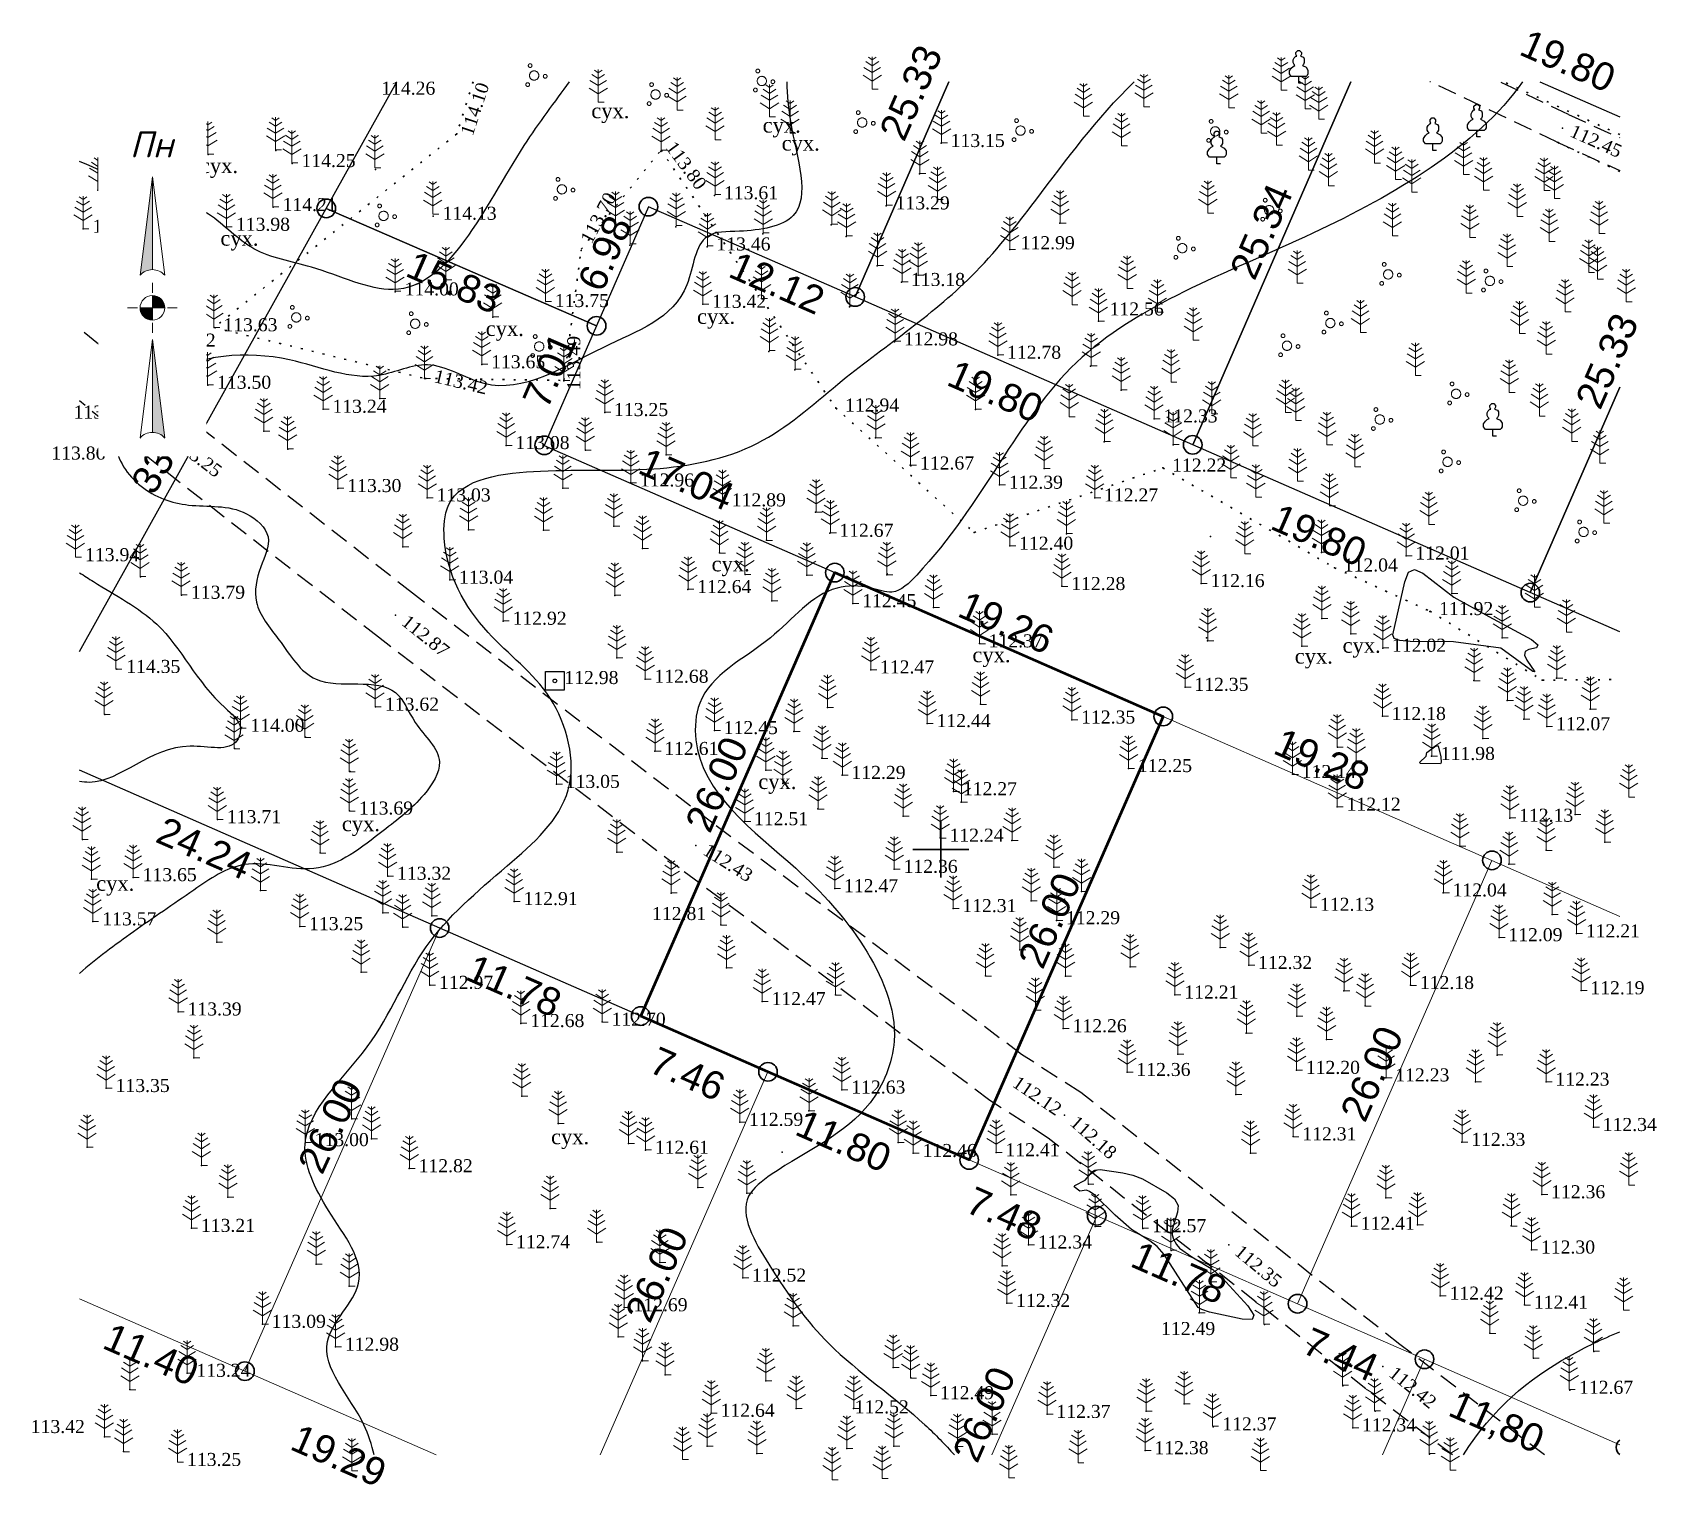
# Model space of a CAD drawing. Header units: millimetres. Extents: x 5405551.2 to 5405638.4, y 5525115.8 to 5525193.9.
import ezdxf
from ezdxf.enums import TextEntityAlignment as Align

# ---------------------------------------------------------------- set-up
doc = ezdxf.new("R2010")
doc.units = ezdxf.units.MM
doc.set_wipeout_variables(frame=1)
for name, pattern in [('DASHEDX2', [1.5, 1, -0.5]), ('HIDDEN', [0.5, 0, -0.5]), ('суцільна', [50, 50, 0])]:
    doc.linetypes.add(name, pattern=pattern)
for name, color, linetype, lineweight in [('#Лист (текст_ПН)', 250, 'Continuous', 0), ('#Штамп', 250, 'Continuous', 0), ('11900000', 1, 'Continuous', 30), ('Контур', 7, 'HIDDEN', 30), ('ТОЧКИ', 7, 'Continuous', 30), ('усл. знак', 7, 'суцільна', 20)]:
    doc.layers.add(name, color=color, linetype=linetype, lineweight=lineweight)
for name, color, linetype in [('SC007', 7, 'Continuous'), ('горизонтали', 42, 'Continuous'), ('дороги', 7, 'Continuous'), ('Ділянки_Межі', 10, 'Continuous'), ('надписи', 7, 'Continuous'), ('отметки', 7, 'Continuous'), ('промеры', 185, 'Continuous'), ('Растительность', 7, 'Continuous')]:
    doc.layers.add(name, color=color, linetype=linetype)
doc.styles.get("Standard").update_dxf_attribs({"font": 'arial.ttf'})
doc.styles.add('times', font='times.ttf')
doc.styles.add('Мой_Топо', font='isocpeui.ttf')

msp = doc.modelspace()

# ---------------------------------------------------------------- texts
at = {"layer": 'надписи', "color": 7, "style": 'times'}
for p in [(5405581.225, 5525190.073, 111.861), (5405590.429, 5525189.299, 111.861), (5405591.45, 5525188.333, 111.861), (5405560.2, 5525187.126, 111.861), (5405557.456, 5525186.179, 111.861), (5405561.3, 5525183.226, 111.861), (5405586.904, 5525179.027, 111.861), (5405575.554, 5525178.377, 111.861), (5405587.686, 5525165.735, 111.861), (5405621.583, 5525161.361, 111.861), (5405601.699, 5525160.855, 111.861), (5405619.014, 5525160.781, 111.861), (5405590.195, 5525154.045, 111.861), (5405567.824, 5525151.78, 111.861), (5405554.626, 5525148.579, 111.861), (5405579.062, 5525134.969, 111.861)]:
    msp.add_text('сух.', height=0.8, dxfattribs=at).set_placement(p, align=Align.TOP_LEFT)
at = {"layer": 'отметки', "color": 7, "style": 'times'}
for s, p in [('114.26', (5405569.936, 5525191.235, 114.262)), ('114.08', (5405556.489, 5525188.374, 114.08)), ('113.15', (5405600.527, 5525188.426, 113.147)), ('114.25', (5405565.654, 5525187.345, 114.252)), ('113.61', (5405588.35, 5525185.617, 113.611)), ('114.21', (5405564.638, 5525184.986, 114.214)), ('114.13', (5405573.232, 5525184.518, 114.131)), ('113.29', (5405597.57, 5525185.074, 113.295)), ('113.91', (5405554.43, 5525183.823, 113.907)), ('113.98', (5405562.131, 5525183.925, 113.975)), ('113.46', (5405587.944, 5525182.868, 113.458)), ('112.99', (5405604.289, 5525182.935, 112.989)), ('113.18', (5405598.394, 5525180.962, 113.178)), ('114.00', (5405571.196, 5525180.452, 113.995)), ('113.75', (5405579.263, 5525179.829, 113.747)), ('113.42', (5405587.714, 5525179.788, 113.422)), ('112.56', (5405609.065, 5525179.378, 112.563)), ('113.63', (5405561.458, 5525178.53, 113.627)), ('113.62', (5405558.138, 5525177.704, 113.615)), ('112.98', (5405598.016, 5525177.769, 112.982)), ('113.65', (5405575.843, 5525176.541, 113.645)), ('112.78', (5405603.555, 5525177.054, 112.778)), ('113.50', (5405561.12, 5525175.443, 113.501)), ('113.24', (5405567.319, 5525174.149, 113.236)), ('113.25', (5405582.445, 5525173.974, 113.253)), ('112.94', (5405594.855, 5525174.216, 112.939)), ('113.72', (5405553.41, 5525173.839, 113.72)), ('112.33', (5405611.961, 5525173.633, 112.326)), ('113.08', (5405577.149, 5525172.201, 113.084)), ('113.86', (5405552.215, 5525171.639, 113.863)), ('112.67', (5405598.881, 5525171.104, 112.67)), ('112.22', (5405612.427, 5525170.993, 112.217)), ('113.30', (5405568.114, 5525169.893, 113.297)), ('112.96', (5405583.837, 5525170.192, 112.964)), ('112.39', (5405603.653, 5525170.073, 112.391)), ('113.03', (5405572.91, 5525169.39, 113.031)), ('112.89', (5405588.77, 5525169.125, 112.89)), ('112.27', (5405608.768, 5525169.387, 112.274)), ('112.67', (5405594.546, 5525167.489, 112.666)), ('113.94', (5405554.029, 5525166.181, 113.941)), ('112.40', (5405604.205, 5525166.798, 112.403)), ('112.01', (5405625.494, 5525166.271, 112.011)), ('112.04', (5405621.644, 5525165.626, 112.045)), ('113.04', (5405574.12, 5525164.973, 113.038)), ('112.64', (5405586.916, 5525164.467, 112.636)), ('112.28', (5405607.006, 5525164.631, 112.282)), ('112.16', (5405614.487, 5525164.79, 112.158)), ('113.79', (5405559.717, 5525164.164, 113.787)), ('112.45', (5405595.78, 5525163.711, 112.455)), ('112.92', (5405576.991, 5525162.767, 112.922)), ('111.92', (5405626.77, 5525163.286, 111.92)), ('112.37', (5405602.571, 5525161.554, 112.369)), ('112.02', (5405624.237, 5525161.317, 112.017)), ('114.35', (5405556.241, 5525160.18, 114.35)), ('112.47', (5405596.732, 5525160.15, 112.471)), ('112.98', (5405579.776, 5525159.582, 112.98)), ('112.68', (5405584.614, 5525159.652, 112.68)), ('112.35', (5405613.621, 5525159.217, 112.353)), ('113.62', (5405570.138, 5525158.152, 113.624)), ('112.35', (5405607.538, 5525157.461, 112.353)), ('112.18', (5405624.223, 5525157.65, 112.176)), ('114.00', (5405562.911, 5525157.017, 114.001)), ('112.45', (5405588.339, 5525156.894, 112.445)), ('112.44', (5405599.77, 5525157.267, 112.442)), ('112.07', (5405633.048, 5525157.098, 112.072)), ('112.61', (5405585.143, 5525155.774, 112.605)), ('112.25', (5405610.589, 5525154.855, 112.246)), ('111.98', (5405626.858, 5525155.504, 111.98)), ('113.05', (5405579.848, 5525154.003, 113.052)), ('112.29', (5405595.199, 5525154.486, 112.291)), ('112.14', (5405619.391, 5525154.533, 112.141)), ('112.27', (5405601.185, 5525153.612, 112.271)), ('113.71', (5405561.649, 5525152.109, 113.711)), ('113.69', (5405568.741, 5525152.573, 113.689)), ('112.12', (5405621.798, 5525152.782, 112.119)), ('112.13', (5405631.066, 5525152.187, 112.135)), ('112.51', (5405589.962, 5525152.002, 112.506)), ('112.24', (5405600.466, 5525151.116, 112.241)), ('112.36', (5405597.997, 5525149.44, 112.362)), ('113.65', (5405557.12, 5525148.994, 113.646)), ('113.32', (5405570.789, 5525149.072, 113.325)), ('112.91', (5405577.584, 5525147.712, 112.912)), ('112.47', (5405594.799, 5525148.402, 112.467)), ('112.04', (5405627.49, 5525148.172, 112.043)), ('112.81', (5405584.488, 5525146.907, 112.809)), ('112.31', (5405601.155, 5525147.331, 112.308)), ('112.13', (5405620.37, 5525147.402, 112.127)), ('113.57', (5405554.953, 5525146.622, 113.566)), ('113.25', (5405566.065, 5525146.363, 113.247)), ('112.29', (5405606.723, 5525146.683, 112.288)), ('112.21', (5405634.65, 5525145.976, 112.212)), ('112.09', (5405630.489, 5525145.771, 112.089)), ('112.32', (5405617.043, 5525144.278, 112.317)), ('112.97', (5405573.045, 5525143.212, 112.972)), ('112.21', (5405613.08, 5525142.691, 112.214)), ('112.18', (5405625.736, 5525143.203, 112.182)), ('112.19', (5405634.894, 5525142.921, 112.192)), ('113.39', (5405559.532, 5525141.782, 113.394)), ('112.47', (5405590.906, 5525142.336, 112.47)), ('112.68', (5405577.944, 5525141.157, 112.676)), ('112.70', (5405582.312, 5525141.233, 112.703)), ('112.26', (5405607.08, 5525140.882, 112.258)), ('112.36', (5405610.507, 5525138.532, 112.361)), ('112.20', (5405619.608, 5525138.644, 112.204)), ('112.23', (5405624.414, 5525138.24, 112.233)), ('113.35', (5405555.668, 5525137.671, 113.35)), ('112.63', (5405595.189, 5525137.588, 112.634)), ('112.23', (5405633.014, 5525138.014, 112.233)), ('112.59', (5405589.7, 5525135.852, 112.59)), ('112.34', (5405635.557, 5525135.577, 112.336)), ('113.00', (5405566.363, 5525134.764, 112.998)), ('112.31', (5405619.421, 5525135.074, 112.31)), ('112.33', (5405628.494, 5525134.776, 112.33)), ('112.61', (5405584.636, 5525134.356, 112.608)), ('112.46', (5405599.021, 5525134.181, 112.461)), ('112.41', (5405603.472, 5525134.22, 112.414)), ('112.82', (5405571.947, 5525133.362, 112.819)), ('112.36', (5405632.785, 5525131.964, 112.358)), ('112.41', (5405622.559, 5525130.271, 112.408)), ('113.21', (5405560.251, 5525130.159, 113.21)), ('112.57', (5405611.351, 5525130.143, 112.572)), ('112.74', (5405577.179, 5525129.28, 112.74)), ('112.34', (5405605.212, 5525129.266, 112.339)), ('112.30', (5405632.24, 5525128.995, 112.296)), ('112.52', (5405589.86, 5525127.487, 112.516)), ('112.69', (5405583.488, 5525125.896, 112.691)), ('112.32', (5405604.043, 5525126.129, 112.318)), ('112.42', (5405627.329, 5525126.52, 112.42)), ('112.41', (5405631.859, 5525126.034, 112.41)), ('113.09', (5405564.058, 5525125.005, 113.087)), ('112.49', (5405611.833, 5525124.619, 112.494)), ('112.98', (5405567.986, 5525123.777, 112.984)), ('113.24', (5405560.01, 5525122.374, 113.245)), ('112.49', (5405599.955, 5525121.172, 112.488)), ('112.67', (5405634.286, 5525121.462, 112.669)), ('112.64', (5405588.169, 5525120.23, 112.645)), ('112.52', (5405595.372, 5525120.412, 112.516)), ('112.37', (5405606.21, 5525120.168, 112.372)), ('113.42', (5405551.111, 5525119.356, 113.424)), ('112.37', (5405615.123, 5525119.495, 112.37)), ('112.34', (5405622.626, 5525119.442, 112.339)), ('112.38', (5405611.477, 5525118.216, 112.382)), ('113.25', (5405559.506, 5525117.588, 113.247))]:
    msp.add_text(s, height=0.7, dxfattribs=at).set_placement(p, align=Align.TOP_LEFT)
for s, rotation, p in [('114.10', 71.77569, (5405574.18, 5525188.498, 114.1)), ('112.45', 335.73562, (5405634.02, 5525188.96, 112.445)), ('113.80', 306.27918, (5405585.747, 5525188.114, 113.798)), ('113.70', 62.16759, (5405580.609, 5525182.798, 113.695)), ('113.49', 90, (5405579.93, 5525174.672, 113.488)), ('113.42', 346.55089, (5405572.888, 5525175.786, 113.425)), ('113.25', 323.08271, (5405559.141, 5525172.243, 113.246)), ('112.87', 321.1427, (5405571.407, 5525162.654, 112.869)), ('112.43', 327.64024, (5405587.533, 5525150.363, 112.433)), ('112.12', 325.5837, (5405604.18, 5525137.885, 112.12)), ('112.18', 318.50783, (5405607.351, 5525135.764, 112.176)), ('112.35', 320.08516, (5405616.172, 5525128.821, 112.347)), ('112.42', 320.90717, (5405624.45, 5525122.295, 112.424))]:
    msp.add_text(s, height=0.7, rotation=rotation, dxfattribs=at).set_placement(p, align=Align.TOP_LEFT)
at = {"layer": 'промеры', "char_height": 1.5, "attachment_point": 1}
for s, insert, rotation in [('25.33', (5405596.65, 5525188.55, 107.24), 66.37949), ('19.80', (5405631.595, 5525194.093), 336.35584), ('25.34', (5405615.477, 5525181.09), 66.37949), ('6.98', (5405580.445, 5525180.451), 66.537), ('15.83', (5405571.763, 5525182.2), 336.35584), ('12.12', (5405589.108, 5525182.161), 336.35584), ('25.33', (5405634.044, 5525174.143), 66.37949), ('7.01', (5405577.481, 5525174.173), 66.537), ('19.80', (5405600.835, 5525176.346), 336.35584), ('33.11', (5405556.427, 5525169.723), 59.59258), ('17.04', (5405584.249, 5525171.624), 336.35584), ('19.80', (5405618.223, 5525168.621), 336.35584), ('19.26', (5405601.42, 5525163.925), 336.35584), ('26.00', (5405586.221, 5525151.403), 66.37949), ('19.28', (5405618.38, 5525156.562), 336.35584), ('24.24', (5405558.337, 5525151.806), 336.35584), ('26.00', (5405604.098, 5525144.094), 66.37949), ('11.78', (5405574.975, 5525144.42), 336.35584), ('26.00', (5405621.411, 5525135.864), 66.37949), ('7.46', (5405584.834, 5525139.46), 336.35584), ('26.00', (5405565.406, 5525133.098), 65.18604), ('11.80', (5405592.685, 5525136.087), 336.35584), ('7.48', (5405601.834, 5525131.944), 336.35584), ('26.00', (5405583, 5525125.083, 107.24), 66.37949), ('11.78', (5405610.703, 5525129.01), 336.35584), ('11.40', (5405555.484, 5525124.619), 336.35584), ('7.44', (5405619.921, 5525124.378), 336.35584), ('26.00', (5405600.582, 5525117.569), 66.37949), ('11,80', (5405627.772, 5525121.005), 336.35584), ('19.29', (5405565.564, 5525119.185), 336.35584)]:
    msp.add_mtext(s, dxfattribs=dict(at, insert=insert, rotation=rotation))

# ---------------------------------------------------------------- blocks, each defined once
blk = doc.blocks.new('SYMBOL902')
at = {"layer": 'SC007'}
blk.add_lwpolyline([(-1.25, -1.25), (-1.25, 1.25), (1.25, 1.25), (1.25, -1.25)], close=True, dxfattribs=at)
blk.add_circle((0, 0), 0.25, dxfattribs=at)
blk = doc.blocks.new('A$C51FE15A3')
at = {"layer": 'Растительность', "color": 94, "lineweight": 0}
for points in [[(0, 1.75), (0, 0), (0.319, 0)], [(-0.447, 1.172), (0, 0.895), (0.447, 1.172)], [(-0.343, 1.489), (0, 1.267), (0.343, 1.489)], [(-0.201, 1.726), (0, 1.584), (0.201, 1.726)], [(-0.493, 0.753), (0, 0.444), (0.493, 0.753)]]:
    blk.add_lwpolyline(points, dxfattribs=at)
blk = doc.blocks.new('A$C72385B22')
at = {"layer": 'усл. знак'}
for centre, radius in [((0, 0), 0.625), ((-0.02, 1.49), 0.25), ((-1.29, -0.64), 0.25), ((1.28, -0.76), 0.25)]:
    blk.add_circle(centre, radius, dxfattribs=at)
blk = doc.blocks.new('A$C2ACB5305')
at = {"layer": 'Растительность'}
blk.add_lwpolyline([(0.2, 0), (0.2, 0), (0, 0), (0, 0.35), (-0.4, 0.35), (-0.5, 0.5), (-0.5, 0.65), (-0.4, 0.8), (-0.3, 0.9), (-0.2, 0.95), (-0.25, 1), (-0.3, 1.1), (-0.3, 1.25), (-0.25, 1.35), (-0.15, 1.45), (-0.1, 1.45), (-0.15, 1.55), (-0.15, 1.65), (-0.05, 1.75), (0.05, 1.75), (0.15, 1.65), (0.15, 1.55), (0.1, 1.45), (0.25, 1.4), (0.3, 1.3), (0.3, 1.1), (0.25, 1), (0.2, 0.95), (0.4, 0.85), (0.5, 0.7), (0.5, 0.5), (0.45, 0.4), (0.4, 0.35), (0, 0.35)], dxfattribs=at)
blk = doc.blocks.new('*U6')
at = {"color": 0}
for points in [[(-0.113, 0), (-0.109, -0.029), (-0.097, -0.056)], [(-0.113, 0), (-0.097, -0.056), (0, 0)], [(-0.097, -0.056), (0, -0.113), (0, 0)], [(-0.097, -0.056), (-0.08, -0.08), (-0.056, -0.097)], [(-0.097, -0.056), (-0.056, -0.097), (0, -0.113)], [(-0.056, -0.097), (-0.029, -0.109), (0, -0.113)]]:
    blk.add_solid(points, dxfattribs=at)
blk = doc.blocks.new('*U7')
at = {"color": 0}
for points in [[(0, 0), (0.097, 0.056), (0, 0.113)], [(0.097, 0.056), (0.029, 0.109), (0, 0.113)], [(0, 0), (0.113, 0), (0.097, 0.056)], [(0.097, 0.056), (0.056, 0.097), (0.029, 0.109)], [(0.097, 0.056), (0.08, 0.08), (0.056, 0.097)], [(0.113, 0), (0.109, 0.029), (0.097, 0.056)]]:
    blk.add_solid(points, dxfattribs=at)
blk = doc.blocks.new('*U8')
at = {"color": 0}
for points in [[(0, -1.136), (0.021, -1.138), (0, -0.288)], [(0.021, -1.138), (0.042, -1.142), (0, -0.288)], [(0.042, -1.142), (0.062, -1.15), (0, -0.288)], [(0.062, -1.15), (0.081, -1.16), (0, -0.288)], [(0.081, -1.16), (0.098, -1.173), (0, -0.288)], [(0.098, -1.173), (0.113, -1.188), (0, -0.288)]]:
    blk.add_solid(points, dxfattribs=at)
blk = doc.blocks.new('*U9')
at = {"color": 0}
for points in [[(-0.113, 0.297), (-0.098, 0.312), (0, 1.197)], [(-0.098, 0.312), (-0.081, 0.325), (0, 1.197)], [(-0.081, 0.325), (-0.062, 0.335), (0, 1.197)], [(-0.062, 0.335), (-0.042, 0.343), (0, 1.197)], [(-0.042, 0.343), (-0.021, 0.347), (0, 1.197)], [(-0.021, 0.347), (0, 0.349), (0, 1.197)]]:
    blk.add_solid(points, dxfattribs=at)
blk = doc.blocks.new('#Північ')
at = {"color": 7}
blk.add_wipeout([(-2.901, 10.635), (2.901, 10.635), (2.901, -7.981), (-2.901, -7.981)], dxfattribs=at).dxf.layer = '#Лист (текст_ПН)'
at = {"layer": '#Лист (текст_ПН)'}
for p, q in [((-0.663, 1.748), (0, 7.043)), ((0, 7.043), (0, 2.052)), ((0, 7.043), (0.663, 1.748)), ((0, 1.337), (0, 0.807)), ((-1.337, 0), (-0.807, 0)), ((-0.662, 0), (0.662, 0)), ((0, 0.662), (0, -0.662)), ((1.337, 0), (0.807, 0)), ((0, -1.337), (0, -0.807)), ((-0.663, -6.99), (0, -1.695)), ((0, -1.695), (0.663, -6.99)), ((0, -1.695), (0, -6.686))]:
    blk.add_line(p, q, dxfattribs=at)
at = {"layer": '#Лист (текст_ПН)', "flags": 128}
for points in [[(0, 7.043), (-0.663, 1.748, -0.218585), (0, 2.052)], [(0, 0), (-0.662, 0, 0.414214), (0, -0.662)]]:
    blk.add_lwpolyline(points, format="xyb", close=True, dxfattribs=at)
at = {"layer": '#Лист (текст_ПН)'}
blk.add_circle((0, 0), 0.662, dxfattribs=at)
for centre in [(0, 1.178), (0, -7.56)]:
    blk.add_arc(centre, 0.874, 40.67981, 139.32019, dxfattribs=at)
at = {"layer": '#Лист (текст_ПН)', "xscale": 5.883850111352785, "yscale": 5.883850111352785, "zscale": 5.883850111352785}
for name in ['*U9', '*U6', '*U7', '*U8']:
    blk.add_blockref(name, (0, 0), dxfattribs=at)
at = {"layer": '#Лист (текст_ПН)', "style": 'Мой_Топо'}
blk.add_text('Пн', height=1.4, dxfattribs=at).set_placement((-1.217, 8.077))

# ---------------------------------------------------------------- linework, layer by layer
at = {"layer": '11900000', "color": 7}
for points in [[(5405600, 5525148.5, 0), (5405600, 5525151.5, 0)], [(5405600, 5525148.5, 0), (5405600, 5525151.5, 0)], [(5405598.5, 5525150, 0), (5405601.5, 5525150, 0)], [(5405598.5, 5525150, 0), (5405601.5, 5525150, 0)]]:
    msp.add_polyline3d(points, dxfattribs=at)
at = {"layer": 'горизонтали', "color": 32}
for points in [[(5405627.547, 5525161.142, 112), (5405625.217, 5525161.172, 112), (5405624.657, 5525161.212, 112), (5405624.347, 5525161.332, 112), (5405624.287, 5525161.532, 112), (5405624.927, 5525164.372, 112), (5405625.127, 5525164.882, 112), (5405625.447, 5525165.042, 112), (5405625.887, 5525164.832, 112), (5405627.557, 5525163.552, 112), (5405629.447, 5525162.512, 112), (5405631.727, 5525161.282, 112), (5405632.077, 5525160.982, 112), (5405632.007, 5525160.832, 112), (5405631.587, 5525160.732, 112), (5405631.387, 5525160.622, 112), (5405631.347, 5525160.432, 112), (5405631.477, 5525160.172, 112), (5405631.907, 5525159.532, 112), (5405631.797, 5525159.552, 112), (5405630.077, 5525160.812, 112), (5405627.547, 5525161.142, 112)], [(5405625.767, 5525154.622, 112), (5405625.717, 5525154.662, 112), (5405626.067, 5525155.012, 112), (5405626.107, 5525155.202, 112), (5405626.517, 5525155.512, 112), (5405626.637, 5525155.572, 112), (5405626.717, 5525155.562, 112), (5405626.857, 5525154.972, 112), (5405626.877, 5525154.662, 112), (5405626.847, 5525154.592, 112), (5405625.767, 5525154.622, 112)], [(5405607.467, 5525131.652, 112.5), (5405607.167, 5525131.872, 112.5), (5405607.207, 5525131.942, 112.5), (5405607.747, 5525132.242, 112.5), (5405607.977, 5525132.482, 112.5), (5405608.107, 5525132.682, 112.5), (5405608.267, 5525132.782, 112.5), (5405608.567, 5525132.812, 112.5), (5405609.787, 5525132.632, 112.5), (5405610.307, 5525132.512, 112.5), (5405610.827, 5525132.302, 112.5), (5405612.137, 5525131.552, 112.5), (5405612.547, 5525131.232, 112.5), (5405612.747, 5525130.882, 112.5), (5405612.717, 5525130.512, 112.5), (5405612.437, 5525129.582, 112.5), (5405612.427, 5525129.292, 112.5), (5405612.497, 5525129.072, 112.5), (5405612.657, 5525128.782, 112.5), (5405612.827, 5525128.582, 112.5), (5405613.487, 5525128.122, 112.5), (5405614.617, 5525127.432, 112.5), (5405615.117, 5525126.992, 112.5), (5405616.487, 5525125.482, 112.5), (5405616.817, 5525124.992, 112.5), (5405616.727, 5525124.752, 112.5), (5405616.187, 5525124.772, 112.5), (5405614.427, 5525125.152, 112.5), (5405614.017, 5525125.292, 112.5), (5405613.827, 5525125.402, 112.5), (5405612.007, 5525128.242, 112.5), (5405611.617, 5525128.682, 112.5), (5405611.227, 5525128.982, 112.5), (5405610.247, 5525129.592, 112.5), (5405609.367, 5525130.362, 112.5), (5405608.267, 5525131.422, 112.5), (5405607.987, 5525131.632, 112.5), (5405607.827, 5525131.692, 112.5), (5405607.467, 5525131.652, 112.5)]]:
    msp.add_polyline3d(points, close=True, dxfattribs=at)
for points, knots in [([(5405580.041, 5525191.23, 114), (5405579.261, 5525190.16, 114), (5405576.124, 5525186.066, 114), (5405572.81, 5525178.256, 114), (5405566.621, 5525181.376, 114), (5405562.989, 5525181.896, 114), (5405560.657, 5525184.513, 114), (5405557.313, 5525185.481, 114), (5405555.208, 5525186.296, 114), (5405553.905, 5525186.879, 114), (5405553.731, 5525186.955, 114)], [25.437347, 25.437347, 25.437347, 25.437347, 29.319813, 39.765416, 44.323804, 47.57079, 50.637161, 54.318274, 57.561046, 58.054114, 58.054114, 58.054114, 58.054114]), ([(5405591.73, 5525191.23, 113.503), (5405591.74, 5525190.52, 113.503), (5405591.96, 5525187.985, 113.499), (5405593.459, 5525183.771, 113.485), (5405589.635, 5525183.133, 113.527), (5405586.83, 5525183.24, 113.43), (5405586.589, 5525178.804, 113.548), (5405581.428, 5525177.082, 113.48), (5405576.551, 5525173.804, 113.503), (5405572.622, 5525176.579, 113.5), (5405569.087, 5525174.795, 113.5), (5405564.473, 5525176.966, 113.5), (5405559.332, 5525176.496, 113.5), (5405556.352, 5525174.074, 113.5), (5405555.223, 5525171.651, 113.5), (5405556.917, 5525169.221, 113.5), (5405559.7, 5525168.24, 113.5), (5405562.296, 5525168.621, 113.5), (5405564.249, 5525166.844, 113.5), (5405563.352, 5525165.101, 113.5), (5405562.942, 5525163.059, 113.5), (5405564.629, 5525161.171, 113.5), (5405566.363, 5525158.158, 113.5), (5405570.613, 5525159.534, 113.5), (5405571.684, 5525156.553, 113.5), (5405573.627, 5525154.949, 113.5), (5405572.051, 5525152.507, 113.5), (5405569.761, 5525150.82, 113.5), (5405566.616, 5525148.238, 113.5), (5405562.705, 5525149.803, 113.5), (5405559.579, 5525147.6, 113.5), (5405556.731, 5525145.675, 113.5), (5405554.65, 5525144.148, 113.5), (5405553.731, 5525143.345, 113.5)], [33.782068, 33.782068, 33.782068, 33.782068, 35.810203, 40.782036, 43.797836, 45.537195, 48.357075, 53.995017, 60.660267, 63.870018, 66.510094, 71.403611, 78.276616, 80.570134, 82.821428, 85.493431, 88.242658, 91.392174, 93.090703, 94.746096, 96.646313, 99.00528, 101.912727, 106.243838, 108.163109, 110.655399, 112.587254, 115.519591, 119.766213, 123.497413, 126.54295, 130.488841, 134.100244, 134.100244, 134.100244, 134.100244]), ([(5405569.559, 5525117.477), (5405569.422, 5525118.023), (5405568.806, 5525120.123), (5405565.633, 5525123.218), (5405569.898, 5525126.87), (5405567.01, 5525130.436), (5405564.813, 5525135.049), (5405569.793, 5525139.231), (5405571.886, 5525145.046), (5405576.408, 5525148.838), (5405580.91, 5525152.767), (5405579.483, 5525158.546), (5405575.249, 5525161.535), (5405573.148, 5525165.322), (5405573.447, 5525169.884), (5405579.177, 5525170.538), (5405584.324, 5525170.172), (5405590.317, 5525171.304), (5405595.363, 5525175.98), (5405600.978, 5525179.595), (5405605.773, 5525185.68), (5405608.334, 5525189.233), (5405610.395, 5525191.23)], [260.247839, 260.247839, 260.247839, 260.247839, 261.95275, 266.836168, 270.378711, 274.599254, 278.374828, 284.568748, 290.803381, 296.97347, 302.199909, 307.230718, 312.080641, 317.652517, 319.446244, 324.715379, 330.803804, 336.542026, 341.909048, 351.135292, 356.471323, 364.821871, 364.821871, 364.821871, 364.821871]), ([(5405631.255, 5525191.23), (5405628.768, 5525187.724), (5405619.683, 5525182.406), (5405605.87, 5525177.649), (5405602.107, 5525168.069), (5405597.566, 5525163.574), (5405596.028, 5525164.185), (5405593.433, 5525164.191), (5405590.954, 5525160.883), (5405586.965, 5525159.117), (5405586.523, 5525153.415), (5405591.743, 5525149.767), (5405595.996, 5525145.101), (5405598.147, 5525140.306), (5405595.998, 5525135.121), (5405592.302, 5525133.657), (5405588.798, 5525130.974), (5405591.168, 5525126.951), (5405593.956, 5525122.982), (5405598.23, 5525120.109), (5405600.23, 5525118.04), (5405600.735, 5525117.477)], [46.765871, 46.765871, 46.765871, 46.765871, 60.280074, 74.750885, 89.023871, 90.640593, 91.784027, 93.610326, 98.076593, 103.244221, 105.220832, 113.967103, 119.548086, 124.864016, 128.424184, 134.979892, 136.668136, 140.471916, 145.840127, 152.573567, 154.934722, 154.934722, 154.934722, 154.934722]), ([(5405553.731, 5525164.864, 113.999), (5405553.981, 5525164.704, 113.999), (5405555.363, 5525163.797, 114), (5405558.719, 5525162.071, 114.025), (5405560.155, 5525158.595, 113.911), (5405562.53, 5525156.801, 114.055), (5405562.057, 5525155.107, 113.802), (5405558.149, 5525156.361, 114.185), (5405555.773, 5525153.418, 114.021), (5405553.908, 5525153.62, 113.994), (5405553.731, 5525153.654, 113.992)], [89.096324, 89.096324, 89.096324, 89.096324, 89.991548, 94.086682, 99.889377, 101.25486, 101.908936, 104.462973, 110.221445, 110.818035, 110.818035, 110.818035, 110.818035]), ([(5405628.072, 5525117.477), (5405629.666, 5525119.98), (5405632.253, 5525122.135), (5405635.53, 5525123.708), (5405636.476, 5525124.089)], [190.253032, 190.253032, 190.253032, 190.253032, 198.155168, 201.189207, 201.189207, 201.189207, 201.189207])]:
    msp.add_open_spline(points, degree=3, knots=knots, dxfattribs=at)
at = {"layer": 'дороги', "color": 7, "linetype": 'DASHEDX2'}
for points, elevation in [([(5405633.079, 5525187.999), (5405626.279, 5525191.23)], 110.644), ([(5405633.717, 5525189.467), (5405630.006, 5525191.23)], 110.644), ([(5405633.717, 5525189.467), (5405636.475, 5525188.22)], 112.445), ([(5405633.079, 5525187.999), (5405636.475, 5525186.465)], 112.445)]:
    msp.add_lwpolyline(points, dxfattribs=dict(at, elevation=elevation))
for points in [[(5405632.429, 5525117.477), (5405624.667, 5525123.407), (5405607.518, 5525136.943), (5405604.341, 5525138.988), (5405587.749, 5525151.404), (5405571.622, 5525163.765), (5405559.38, 5525173.314), (5405553.731, 5525177.98)], [(5405627.488, 5525117.477), (5405622.827, 5525121.037), (5405605.772, 5525134.499), (5405602.629, 5525136.522), (5405585.937, 5525149.012), (5405569.786, 5525161.391), (5405557.502, 5525170.974), (5405553.731, 5525174.089)]]:
    msp.add_lwpolyline(points, dxfattribs=at)
at = {"layer": 'Ділянки_Межі'}
for points in [[(5405600.431, 5525191.23), (5405595.399, 5525179.672), (5405584.293, 5525184.52), (5405581.506, 5525178.12), (5405566.985, 5525184.427)], [(5405566.985, 5525184.427), (5405570.774, 5525191.23)], [(5405622.023, 5525191.23), (5405613.534, 5525171.732), (5405595.399, 5525179.672)], [(5405595.399, 5525179.672), (5405600.431, 5525191.23)], [(5405613.534, 5525171.732), (5405622.023, 5525191.23)], [(5405632.171, 5525191.23), (5405636.475, 5525189.345)], [(5405553.731, 5525160.631), (5405566.985, 5525184.427), (5405581.506, 5525178.12), (5405578.696, 5525171.702), (5405594.305, 5525164.868), (5405583.877, 5525141.051), (5405573.079, 5525145.778), (5405553.731, 5525154.249)], [(5405636.475, 5525174.832), (5405631.669, 5525163.793), (5405613.534, 5525171.732)], [(5405631.669, 5525163.793), (5405636.475, 5525174.832)], [(5405636.475, 5525161.689), (5405631.669, 5525163.793)]]:
    msp.add_lwpolyline(points, dxfattribs=at)
at = {"layer": 'Ділянки_Межі', "lineweight": 50}
msp.add_lwpolyline([(5405583.877, 5525141.051), (5405594.305, 5525164.868), (5405611.949, 5525157.143), (5405601.521, 5525133.326), (5405590.715, 5525138.057)], close=True, dxfattribs=at)
at = {"layer": 'Ділянки_Межі', "lineweight": 0}
msp.add_lwpolyline([(5405601.521, 5525133.326), (5405611.949, 5525157.143), (5405629.608, 5525149.412), (5405619.165, 5525125.601), (5405608.375, 5525130.325)], close=True, dxfattribs=at)
for points in [[(5405553.731, 5525154.249), (5405573.079, 5525145.778), (5405562.618, 5525121.976), (5405553.732, 5525125.866)], [(5405619.165, 5525125.601), (5405629.608, 5525149.412), (5405636.475, 5525146.405)], [(5405562.618, 5525121.976), (5405573.079, 5525145.778), (5405583.877, 5525141.051), (5405590.715, 5525138.057), (5405581.705, 5525117.477)], [(5405581.705, 5525117.477), (5405590.715, 5525138.057), (5405601.521, 5525133.326), (5405608.375, 5525130.325), (5405602.74, 5525117.477)], [(5405602.74, 5525117.477), (5405608.375, 5525130.325), (5405619.165, 5525125.601), (5405625.982, 5525122.617), (5405623.732, 5525117.477)], [(5405636.476, 5525118.023), (5405625.982, 5525122.617), (5405619.165, 5525125.601)], [(5405623.732, 5525117.477), (5405625.982, 5525122.617), (5405636.476, 5525118.023)], [(5405572.894, 5525117.477), (5405562.618, 5525121.976)]]:
    msp.add_lwpolyline(points, dxfattribs=at)
at = {"layer": 'Контур', "color": 7, "linetype": 'HIDDEN'}
for points, elevation in [([(5405574.88, 5525191.23), (5405573.996, 5525188.427)], 114.131), ([(5405636.475, 5525188.39), (5405630.243, 5525191.23)], 109.33), ([(5405573.996, 5525188.427), (5405560.958, 5525178.03), (5405572.26, 5525175.3)], 114.131), ([(5405636.475, 5525186.41), (5405633.079, 5525187.999)], 110.644), ([(5405572.26, 5525175.3), (5405579.75, 5525175.19), (5405580.68, 5525182.24), (5405584.97, 5525187.56)], 114.131), ([(5405584.97, 5525187.56), (5405594.35, 5525173.72)], 113.798), ([(5405594.35, 5525173.72), (5405601.79, 5525167.02)], 112.939), ([(5405601.79, 5525167.02), (5405611.93, 5525170.49), (5405621.15, 5525165.13), (5405626.28, 5525162.79), (5405632.31, 5525159.09), (5405636.475, 5525159.124)], 112.419)]:
    msp.add_lwpolyline(points, dxfattribs=dict(at, elevation=elevation))
at = {"layer": 'отметки', "color": 7}
for p in [(5405633.398, 5525188.733, 112.445), (5405555.989, 5525187.874, 114.08), (5405573.996, 5525188.427, 114.1), (5405600.027, 5525187.926, 113.147), (5405560.646, 5525187.315, 114.314), (5405564.278, 5525187.545, 114.256), (5405584.956, 5525187.491, 113.798), (5405557.839, 5525186.336, 114.108), (5405565.154, 5525186.845, 114.252), (5405569.629, 5525186.514, 114.197), (5405598.86, 5525186.285, 113.248), (5405554.72, 5525185.411, 113.934), (5405564.138, 5525184.486, 114.214), (5405587.85, 5525185.117, 113.611), (5405597.07, 5525184.574, 113.295), (5405572.732, 5525184.018, 114.131), (5405582.512, 5525183.497, 113.835), (5405594.118, 5525183.55, 113.457), (5405606.396, 5525183.628, 112.955), (5405553.93, 5525183.323, 113.907), (5405557.441, 5525183.457, 113.73), (5405561.631, 5525183.425, 113.975), (5405585.768, 5525183.442, 113.637), (5405590.436, 5525183.068, 113.49), (5405594.921, 5525182.913, 113.303), (5405558.655, 5525182.163, 113.792), (5405580.677, 5525182.159, 113.695), (5405583.296, 5525182.445, 113.725), (5405587.444, 5525182.368, 113.458), (5405603.702, 5525182.227, 112.989), (5405596.577, 5525181.339, 113.241), (5405573.417, 5525180.577, 113.942), (5405597.894, 5525180.462, 113.178), (5405598.785, 5525180.851, 113.087), (5405570.696, 5525179.952, 113.995), (5405578.763, 5525179.329, 113.747), (5405587.214, 5525179.288, 113.422), (5405590.367, 5525179.583, 113.286), (5405595.094, 5525179.146, 113.127), (5405575.937, 5525178.586, 113.775), (5405608.47, 5525178.378, 112.57), (5405560.958, 5525178.03, 113.627), (5405557.638, 5525177.204, 113.615), (5405590.764, 5525176.748, 113.21), (5405597.516, 5525177.269, 112.982), (5405603.055, 5525176.554, 112.778), (5405575.343, 5525176.041, 113.645), (5405592.153, 5525175.754, 113.164), (5405608.042, 5525175.947, 112.399), (5405560.62, 5525174.943, 113.501), (5405572.268, 5525175.288, 113.425), (5405579.749, 5525175.175, 113.488), (5405569.867, 5525174.217, 113.375), (5405609.685, 5525174.673, 112.494), (5405566.819, 5525173.649, 113.236), (5405581.945, 5525173.474, 113.253), (5405594.355, 5525173.716, 112.939), (5405601.858, 5525173.636, 112.614), (5405611.461, 5525173.133, 112.326), (5405558.441, 5525172.144, 113.246), (5405563.634, 5525172.463, 113.354), (5405564.913, 5525171.504, 113.286), (5405576.649, 5525171.701, 113.084), (5405580.904, 5525171.447, 113.236), (5405596.492, 5525172.097, 112.827), (5405608.784, 5525171.898, 112.343), (5405612.474, 5525171.736, 112.143), (5405585.239, 5525171.184, 113.03), (5405598.358, 5525170.629, 112.681), (5405598.381, 5525170.604, 112.67), (5405605.548, 5525170.451, 112.355), (5405611.927, 5525170.493, 112.217), (5405583.337, 5525169.692, 112.964), (5405603.153, 5525169.573, 112.391), (5405567.614, 5525169.393, 113.297), (5405572.41, 5525168.89, 113.031), (5405579.699, 5525169.407, 112.923), (5405608.268, 5525168.887, 112.274), (5405588.27, 5525168.625, 112.89), (5405593.277, 5525168.109, 112.707), (5405574.633, 5525167.158, 112.955), (5405578.656, 5525167.155, 112.828), (5405582.43, 5525167.362, 112.715), (5405594.046, 5525166.989, 112.666), (5405601.787, 5525167.019, 112.419), (5405606.746, 5525166.957, 112.277), (5405571.105, 5525166.259, 113.024), (5405583.979, 5525166.167, 112.682), (5405590.644, 5525166.601, 112.742), (5405603.705, 5525166.298, 112.403), (5405614.484, 5525166.8, 112.038), (5405588.11, 5525165.923, 112.712), (5405620.448, 5525165.956, 112.089), (5405624.994, 5525165.771, 112.011), (5405556.998, 5525164.639, 113.847), (5405573.62, 5525164.473, 113.038), (5405589.482, 5525164.758, 112.619), (5405592.797, 5525164.724, 112.556), (5405597.097, 5525164.751, 112.536), (5405597.111, 5525164.796, 112.572), (5405613.987, 5525164.29, 112.158), (5405621.144, 5525165.126, 112.045), (5405559.217, 5525163.664, 113.787), (5405582.485, 5525163.644, 112.715), (5405586.416, 5525163.967, 112.636), (5405606.506, 5525164.131, 112.282), (5405627.446, 5525163.747, 112.006), (5405570.704, 5525162.578, 112.869), (5405590.928, 5525163.346, 112.546), (5405595.28, 5525163.211, 112.455), (5405599.604, 5525162.996, 112.443), (5405626.27, 5525162.786, 111.92), (5405576.491, 5525162.267, 112.922), (5405620.461, 5525162.395, 112.087), (5405602.071, 5525161.054, 112.369), (5405614.277, 5525161.371, 112.179), (5405614.334, 5525161.207, 112.254), (5405619.392, 5525160.922, 112.049), (5405622.018, 5525161.58, 112.11), (5405623.737, 5525160.817, 112.017), (5405630.149, 5525161.363, 111.972), (5405582.592, 5525160.284, 112.646), (5405555.741, 5525159.68, 114.35), (5405584.114, 5525159.152, 112.68), (5405596.232, 5525159.65, 112.471), (5405628.641, 5525159.065, 112.106), (5405632.306, 5525159.087, 112.003), (5405633.082, 5525159.201, 112.053), (5405613.121, 5525158.717, 112.353), (5405569.638, 5525157.652, 113.624), (5405593.916, 5525157.623, 112.396), (5405602.132, 5525157.795, 112.38), (5405630.431, 5525157.997, 112.131), (5405634.891, 5525157.53, 112.092), (5405555.095, 5525157.249, 114.254), (5405562.411, 5525156.517, 114.001), (5405599.27, 5525156.767, 112.442), (5405607.038, 5525156.961, 112.353), (5405623.723, 5525157.15, 112.176), (5405631.32, 5525157.004, 112.102), (5405632.548, 5525156.598, 112.072), (5405565.875, 5525156.026, 113.925), (5405587.839, 5525156.394, 112.445), (5405592.11, 5525156.333, 112.378), (5405629.112, 5525155.963, 112.099), (5405562.062, 5525155.421, 113.914), (5405584.643, 5525155.274, 112.605), (5405593.61, 5525154.895, 112.334), (5405621.302, 5525155.499, 112.162), (5405622.317, 5525154.752, 112.279), (5405626.358, 5525155.004, 111.98), (5405568.266, 5525154.191, 113.923), (5405590.598, 5525154.264, 112.443), (5405594.699, 5525153.986, 112.291), (5405610.089, 5525154.355, 112.246), (5405618.891, 5525154.033, 112.141), (5405579.348, 5525153.503, 113.052), (5405591.514, 5525153.548, 112.404), (5405600.685, 5525153.112, 112.271), (5405568.241, 5525152.073, 113.689), (5405593.401, 5525152.174, 112.332), (5405601.101, 5525152.542, 112.194), (5405621.298, 5525152.282, 112.119), (5405561.149, 5525151.609, 113.711), (5405589.462, 5525151.502, 112.506), (5405597.977, 5525151.779, 112.274), (5405630.566, 5525151.687, 112.135), (5405634.069, 5525151.875, 112.149), (5405553.884, 5525150.54, 113.797), (5405599.966, 5525150.616, 112.241), (5405603.82, 5525150.478, 112.238), (5405635.664, 5525150.393, 112.144), (5405566.666, 5525149.81, 113.572), (5405582.593, 5525149.857, 112.932), (5405586.843, 5525150.208, 112.433), (5405627.887, 5525150.183, 112.201), (5405632.518, 5525149.953, 112.283), (5405570.289, 5525148.572, 113.325), (5405597.497, 5525148.94, 112.362), (5405606.078, 5525149.043, 112.198), (5405630.522, 5525149.201, 112.184), (5405554.379, 5525148.406, 113.643), (5405556.62, 5525148.494, 113.646), (5405563.458, 5525147.797, 113.36), (5405594.299, 5525147.902, 112.467), (5405607.554, 5525147.743, 112.176), (5405577.084, 5525147.212, 112.912), (5405585.513, 5525147.659, 112.809), (5405600.655, 5525146.831, 112.308), (5405604.852, 5525147.246, 112.208), (5405619.87, 5525146.902, 112.127), (5405626.99, 5525147.672, 112.043), (5405554.453, 5525146.122, 113.566), (5405570.02, 5525146.589, 113.108), (5405572.651, 5525146.44, 113.018), (5405606.223, 5525146.183, 112.288), (5405632.851, 5525146.504, 112.22), (5405565.565, 5525145.863, 113.247), (5405571.094, 5525145.828, 113.097), (5405588.191, 5525145.941, 112.662), (5405629.989, 5525145.271, 112.089), (5405634.15, 5525145.476, 112.212), (5405561.101, 5525145.013, 113.362), (5405604.238, 5525144.599, 112.246), (5405615.006, 5525144.729, 112.25), (5405568.862, 5525143.402, 113.094), (5405588.492, 5525143.646, 112.532), (5405610.164, 5525143.688, 112.174), (5405616.543, 5525143.778, 112.317), (5405572.545, 5525142.712, 112.972), (5405602.395, 5525143.207, 112.312), (5405606.69, 5525143.19, 112.194), (5405625.236, 5525142.703, 112.182), (5405590.406, 5525141.836, 112.47), (5405594.341, 5525142.185, 112.61), (5405612.58, 5525142.191, 112.214), (5405621.652, 5525142.414, 112.271), (5405622.797, 5525141.594, 112.329), (5405634.394, 5525142.421, 112.192), (5405559.032, 5525141.282, 113.394), (5405581.812, 5525140.733, 112.703), (5405605.071, 5525141.359, 112.302), (5405619.117, 5525141.046, 112.236), (5405577.444, 5525140.657, 112.676), (5405606.58, 5525140.382, 112.258), (5405616.412, 5525140.14, 112.224), (5405612.733, 5525138.999, 112.272), (5405620.714, 5525139.795, 112.276), (5405559.878, 5525138.814, 113.277), (5405619.108, 5525138.144, 112.204), (5405629.879, 5525138.958, 112.216), (5405603.485, 5525137.755, 112.12), (5405610.007, 5525138.032, 112.361), (5405623.914, 5525137.74, 112.233), (5405628.719, 5525137.51, 112.189), (5405632.514, 5525137.514, 112.233), (5405555.168, 5525137.171, 113.35), (5405577.495, 5525136.75, 112.754), (5405594.689, 5525137.088, 112.634), (5405615.85, 5525136.845, 112.254), (5405568.352, 5525135.526, 112.944), (5405592.917, 5525135.959, 112.543), (5405606.645, 5525135.721, 112.176), (5405579.439, 5525135.282, 112.73), (5405579.468, 5525135.273, 112.732), (5405589.2, 5525135.352, 112.59), (5405635.057, 5525135.077, 112.336), (5405554.141, 5525134.005, 113.362), (5405565.863, 5525134.264, 112.998), (5405569.42, 5525134.454, 112.911), (5405583.222, 5525134.2, 112.578), (5405584.136, 5525133.856, 112.608), (5405591.472, 5525133.744, 112.506), (5405597.709, 5525134.265, 112.387), (5405618.921, 5525134.574, 112.31), (5405627.994, 5525134.276, 112.33), (5405560.282, 5525133.03, 113.209), (5405598.521, 5525133.681, 112.461), (5405602.972, 5525133.72, 112.414), (5405616.643, 5525133.682, 112.371), (5405571.447, 5525132.862, 112.819), (5405607.933, 5525132.015, 112.524), (5405561.698, 5525131.318, 113.209), (5405586.94, 5525131.841, 112.582), (5405589.584, 5525131.543, 112.499), (5405603.757, 5525131.446, 112.408), (5405623.906, 5525131.294, 112.322), (5405632.285, 5525131.464, 112.358), (5405579.008, 5525130.718, 112.697), (5405559.751, 5525129.659, 113.21), (5405608.287, 5525129.743, 112.336), (5405610.851, 5525129.643, 112.572), (5405622.059, 5525129.771, 112.408), (5405625.609, 5525129.83, 112.373), (5405630.645, 5525129.775, 112.348), (5405576.679, 5525128.78, 112.74), (5405581.513, 5525128.9, 112.682), (5405604.712, 5525128.766, 112.339), (5405615.468, 5525128.758, 112.347), (5405566.447, 5525127.729, 113.044), (5405584.91, 5525127.817, 112.642), (5405612.376, 5525128.451, 112.526), (5405631.74, 5525128.495, 112.296), (5405589.36, 5525126.987, 112.516), (5405603.287, 5525127.628, 112.27), (5405568.224, 5525126.551, 113.02), (5405614.529, 5525126.752, 112.568), (5405626.829, 5525126.02, 112.42), (5405582.988, 5525125.396, 112.691), (5405603.543, 5525125.629, 112.318), (5405613.885, 5525125.109, 112.494), (5405631.359, 5525125.534, 112.41), (5405563.558, 5525124.505, 113.087), (5405592.068, 5525124.412, 112.526), (5405617.388, 5525124.489, 112.498), (5405567.486, 5525123.277, 112.984), (5405582.67, 5525123.831, 112.702), (5405629.491, 5525124.013, 112.415), (5405583.978, 5525122.531, 112.735), (5405631.832, 5525122.676, 112.359), (5405635.082, 5525123.035, 112.583), (5405559.51, 5525121.874, 113.245), (5405585.187, 5525121.778, 112.69), (5405597.44, 5525122.18, 112.461), (5405598.382, 5525121.612, 112.556), (5405623.747, 5525122.222, 112.424), (5405556.442, 5525120.985, 113.216), (5405590.595, 5525121.462, 112.574), (5405599.455, 5525120.672, 112.488), (5405621.604, 5525121.194, 112.497), (5405633.786, 5525120.962, 112.669), (5405592.227, 5525119.976, 112.655), (5405595.315, 5525119.981, 112.516), (5405611.029, 5525119.828, 112.395), (5405613.071, 5525120.219, 112.333), (5405623.327, 5525119.821, 112.492), (5405587.669, 5525119.73, 112.645), (5405605.71, 5525119.668, 112.372), (5405614.623, 5525118.995, 112.37), (5405622.126, 5525118.942, 112.339), (5405555.073, 5525118.454, 113.28), (5405602.75, 5525118.601, 112.433), (5405556.101, 5525117.656, 113.33), (5405587.45, 5525117.953, 112.662), (5405590.117, 5525117.563, 112.7), (5405594.951, 5525117.83, 112.564), (5405597.478, 5525117.95, 112.575), (5405600.894, 5525117.933, 112.464), (5405610.977, 5525117.716, 112.382), (5405626.258, 5525117.528, 112.435)]:
    msp.add_point(p, dxfattribs=at)
at = {"layer": 'ТОЧКИ'}
for centre in [(5405566.985, 5525184.427), (5405584.293, 5525184.52), (5405595.399, 5525179.672), (5405581.506, 5525178.12), (5405578.696, 5525171.702, 107.24), (5405613.534, 5525171.732), (5405594.305, 5525164.868), (5405631.669, 5525163.793), (5405611.949, 5525157.143, 107.24), (5405629.608, 5525149.412, 107.24), (5405573.079, 5525145.778, 107.24), (5405583.877, 5525141.051, 107.24), (5405590.715, 5525138.057, 107.24), (5405601.521, 5525133.326, 107.24), (5405608.375, 5525130.325, 107.24), (5405619.165, 5525125.601, 107.24), (5405562.618, 5525121.976), (5405625.982, 5525122.617)]:
    msp.add_circle(centre, 0.5, dxfattribs=at)
msp.add_arc((5405636.788, 5525117.886, 107.24), 0.5, 128.70839, 231.29178, dxfattribs=at)

# ---------------------------------------------------------------- block references
at = {"layer": 'отметки', "color": 7, "xscale": 0.400000000372529, "yscale": 0.400000000372529, "zscale": 0.400000000372529}
msp.add_blockref('SYMBOL902', (5405579.27, 5525159.05, 112.98), dxfattribs=at)
at = {"layer": 'Растительность', "color": 7}
for name, p in [('A$C51FE15A3', (5405596.32, 5525190.824, 112.15)), ('A$C51FE15A3', (5405618.292, 5525190.783, 112.419)), ('A$C2ACB5305', (5405619.225, 5525191.158, 112.419)), ('A$C51FE15A3', (5405581.599, 5525190.134, 112.146)), ('A$C51FE15A3', (5405585.832, 5525189.708, 113.457)), ('A$C51FE15A3', (5405610.913, 5525189.882, 112.04)), ('A$C51FE15A3', (5405615.473, 5525189.829, 111.95)), ('A$C51FE15A3', (5405619.576, 5525189.779, 112.419)), ('A$C51FE15A3', (5405590.797, 5525189.339, 112.09)), ('A$C51FE15A3', (5405607.662, 5525189.388, 112.04)), ('A$C51FE15A3', (5405620.301, 5525189.212, 112.419)), ('A$C51FE15A3', (5405555.98, 5525187.89, 114.08)), ('A$C51FE15A3', (5405587.873, 5525188.112, 113.457)), ('A$C51FE15A3', (5405591.9, 5525188.476, 112.09)), ('A$C51FE15A3', (5405600.04, 5525187.95, 113.15)), ('A$C51FE15A3', (5405617.208, 5525188.473, 111.95)), ('A$C2ACB5305', (5405628.79, 5525188.263, 111.66)), ('A$C51FE15A3', (5405560.63, 5525187.34, 114.32)), ('A$C51FE15A3', (5405564.26, 5525187.57, 114.26)), ('A$C51FE15A3', (5405584.97, 5525187.56, 113.798)), ('A$C51FE15A3', (5405609.703, 5525187.793, 112.04)), ('A$C51FE15A3', (5405618.036, 5525187.826, 111.95)), ('A$C2ACB5305', (5405626.431, 5525187.538, 112.419)), ('A$C51FE15A3', (5405557.82, 5525186.36, 114.11)), ('A$C51FE15A3', (5405565.14, 5525186.87, 114.25)), ('A$C51FE15A3', (5405569.6, 5525186.61, 114.2)), ('A$C51FE15A3', (5405598.88, 5525186.31, 113.25)), ('A$C2ACB5305', (5405614.828, 5525186.821, 112.04)), ('A$C51FE15A3', (5405619.745, 5525186.49, 111.95)), ('A$C51FE15A3', (5405623.303, 5525186.866, 112.419)), ('A$C51FE15A3', (5405628.086, 5525186.246, 112.419)), ('A$C51FE15A3', (5405554.71, 5525185.42, 113.93)), ('A$C51FE15A3', (5405620.822, 5525185.648, 111.95)), ('A$C51FE15A3', (5405624.429, 5525185.985, 112.419)), ('A$C51FE15A3', (5405625.296, 5525185.308, 112.419)), ('A$C51FE15A3', (5405629.157, 5525185.41, 112.419)), ('A$C51FE15A3', (5405632.407, 5525185.389, 111.66)), ('A$C51FE15A3', (5405564.12, 5525184.51, 114.22)), ('A$C51FE15A3', (5405587.87, 5525185.18, 113.62)), ('A$C51FE15A3', (5405597.09, 5525184.6, 113.3)), ('A$C51FE15A3', (5405599.815, 5525184.911, 112.01)), ('A$C51FE15A3', (5405632.959, 5525184.958, 111.66)), ('A$C51FE15A3', (5405557.43, 5525183.47, 113.73)), ('A$C51FE15A3', (5405572.71, 5525184.12, 114.14)), ('A$C51FE15A3', (5405582.52, 5525183.58, 113.84)), ('A$C51FE15A3', (5405585.79, 5525183.51, 113.64)), ('A$C51FE15A3', (5405594.14, 5525183.59, 113.46)), ('A$C51FE15A3', (5405606.41, 5525183.64, 112.96)), ('A$C51FE15A3', (5405614.344, 5525184.165, 112.04)), ('A$C51FE15A3', (5405630.962, 5525183.999, 112.419)), ('A$C51FE15A3', (5405553.92, 5525183.33, 113.91)), ('A$C51FE15A3', (5405561.62, 5525183.44, 113.98)), ('A$C51FE15A3', (5405590.46, 5525183.12, 113.49)), ('A$C51FE15A3', (5405594.94, 5525182.95, 113.31)), ('A$C51FE15A3', (5405624.259, 5525182.961, 111.95)), ('A$C51FE15A3', (5405628.424, 5525182.863, 112.419)), ('A$C51FE15A3', (5405632.687, 5525182.65, 112.419)), ('A$C51FE15A3', (5405635.362, 5525183.08, 111.66)), ('A$C51FE15A3', (5405558.65, 5525182.17, 113.79)), ('A$C51FE15A3', (5405583.31, 5525182.52, 113.73)), ('A$C51FE15A3', (5405587.46, 5525182.42, 113.46)), ('A$C51FE15A3', (5405603.702, 5525182.227, 112.989)), ('A$C51FE15A3', (5405596.6, 5525181.37, 113.24)), ('A$C51FE15A3', (5405598.79, 5525180.85, 113.09)), ('A$C51FE15A3', (5405630.417, 5525181.305, 112.419)), ('A$C51FE15A3', (5405634.805, 5525180.991, 112.419)), ('A$C51FE15A3', (5405570.68, 5525179.98, 114)), ('A$C51FE15A3', (5405573.41, 5525180.6, 113.94)), ('A$C51FE15A3', (5405597.92, 5525180.49, 113.18)), ('A$C51FE15A3', (5405610.011, 5525180.122, 112.15)), ('A$C51FE15A3', (5405619.149, 5525180.409, 112.04)), ('A$C51FE15A3', (5405635.277, 5525180.621, 112.419)), ('A$C51FE15A3', (5405578.76, 5525179.42, 113.76)), ('A$C51FE15A3', (5405587.214, 5525179.288, 113.422)), ('A$C51FE15A3', (5405590.367, 5525179.583, 113.286)), ('A$C51FE15A3', (5405595.12, 5525179.17, 113.13)), ('A$C51FE15A3', (5405607.048, 5525179.257, 112.01)), ('A$C51FE15A3', (5405628.224, 5525179.882, 111.95)), ('A$C51FE15A3', (5405636.821, 5525179.414, 112.419)), ('A$C51FE15A3', (5405575.93, 5525178.61, 113.78)), ('A$C51FE15A3', (5405608.47, 5525178.378, 112.57)), ('A$C51FE15A3', (5405611.636, 5525178.852, 112.15)), ('A$C51FE15A3', (5405633.537, 5525178.866, 112.419)), ('A$C51FE15A3', (5405560.95, 5525178.04, 113.63)), ('A$C51FE15A3', (5405622.545, 5525177.754, 112.04)), ('A$C51FE15A3', (5405631.088, 5525177.701, 111.95)), ('A$C51FE15A3', (5405557.63, 5525177.21, 113.62)), ('A$C51FE15A3', (5405590.79, 5525176.79, 113.21)), ('A$C51FE15A3', (5405597.54, 5525177.29, 112.98)), ('A$C51FE15A3', (5405603.07, 5525176.56, 112.78)), ('A$C51FE15A3', (5405613.558, 5525177.349, 112.15)), ('A$C51FE15A3', (5405632.526, 5525176.602, 111.95)), ('A$C51FE15A3', (5405575.34, 5525176.06, 113.65)), ('A$C51FE15A3', (5405592.18, 5525175.79, 113.17)), ('A$C51FE15A3', (5405608.08, 5525175.97, 112.4)), ('A$C51FE15A3', (5405560.61, 5525174.95, 113.5)), ('A$C51FE15A3', (5405572.26, 5525175.3, 113.42)), ('A$C51FE15A3', (5405579.75, 5525175.19, 113.49)), ('A$C51FE15A3', (5405612.366, 5525175.1, 112.01)), ('A$C51FE15A3', (5405625.492, 5525175.451, 112.04)), ('A$C51FE15A3', (5405569.86, 5525174.22, 113.38)), ('A$C51FE15A3', (5405609.69, 5525174.68, 112.49)), ('A$C51FE15A3', (5405630.538, 5525174.541, 112.04)), ('A$C51FE15A3', (5405566.82, 5525173.65, 113.24)), ('A$C51FE15A3', (5405581.95, 5525173.48, 113.25)), ('A$C51FE15A3', (5405601.87, 5525173.64, 112.61)), ('A$C51FE15A3', (5405606.898, 5525173.242, 112.09)), ('A$C51FE15A3', (5405611.46, 5525173.13, 112.33)), ('A$C51FE15A3', (5405614.556, 5525173.388, 112.01)), ('A$C51FE15A3', (5405618.514, 5525173.475, 112.15)), ('A$C51FE15A3', (5405619.065, 5525173.044, 112.15)), ('A$C51FE15A3', (5405632.154, 5525173.278, 112.04)), ('A$C51FE15A3', (5405563.63, 5525172.47, 113.35)), ('A$C2ACB5305', (5405629.652, 5525172.199, 112.04)), ('A$C51FE15A3', (5405564.91, 5525171.51, 113.29)), ('A$C51FE15A3', (5405576.65, 5525171.7, 113.08)), ('A$C51FE15A3', (5405580.9, 5525171.45, 113.24)), ('A$C51FE15A3', (5405596.51, 5525172.11, 112.83)), ('A$C51FE15A3', (5405608.79, 5525171.9, 112.34)), ('A$C51FE15A3', (5405612.48, 5525171.74, 112.14)), ('A$C51FE15A3', (5405616.754, 5525171.67, 112.01)), ('A$C51FE15A3', (5405620.744, 5525171.732, 112.15)), ('A$C51FE15A3', (5405633.895, 5525171.917, 112.04)), ('A$C51FE15A3', (5405585.24, 5525171.19, 113.03)), ('A$C51FE15A3', (5405598.37, 5525170.64, 112.68)), ('A$C51FE15A3', (5405605.55, 5525170.45, 112.36)), ('A$C51FE15A3', (5405622.248, 5525170.556, 112.15)), ('A$C51FE15A3', (5405635.4, 5525170.741, 112.04)), ('A$C51FE15A3', (5405583.34, 5525169.69, 112.96)), ('A$C51FE15A3', (5405603.16, 5525169.58, 112.39)), ('A$C51FE15A3', (5405615.584, 5525169.964, 112.09)), ('A$C51FE15A3', (5405619.165, 5525169.785, 112.01)), ('A$C51FE15A3', (5405567.61, 5525169.4, 113.3)), ('A$C51FE15A3', (5405572.41, 5525168.89, 113.03)), ('A$C51FE15A3', (5405579.7, 5525169.41, 112.92)), ('A$C51FE15A3', (5405608.27, 5525168.89, 112.27)), ('A$C51FE15A3', (5405616.923, 5525168.917, 112.09)), ('A$C51FE15A3', (5405588.27, 5525168.63, 112.89)), ('A$C51FE15A3', (5405593.3, 5525168.12, 112.71)), ('A$C51FE15A3', (5405620.875, 5525168.449, 112.01)), ('A$C51FE15A3', (5405574.63, 5525167.16, 112.95)), ('A$C51FE15A3', (5405578.66, 5525167.15, 112.83)), ('A$C51FE15A3', (5405582.43, 5525167.36, 112.72)), ('A$C51FE15A3', (5405594.07, 5525167, 112.67)), ('A$C51FE15A3', (5405606.75, 5525166.96, 112.28)), ('A$C51FE15A3', (5405626.219, 5525167.452, 112.15)), ('A$C51FE15A3', (5405635.624, 5525167.531, 112.04)), ('A$C51FE15A3', (5405571.1, 5525166.26, 113.02)), ('A$C51FE15A3', (5405583.98, 5525166.17, 112.68)), ('A$C51FE15A3', (5405590.64, 5525166.6, 112.74)), ('A$C51FE15A3', (5405603.71, 5525166.3, 112.4)), ('A$C51FE15A3', (5405553.51, 5525165.69, 113.94)), ('A$C51FE15A3', (5405588.11, 5525165.92, 112.71)), ('A$C51FE15A3', (5405616.328, 5525165.87, 112.09)), ('A$C51FE15A3', (5405620.45, 5525165.96, 112.09)), ('A$C51FE15A3', (5405625, 5525165.77, 112.01)), ('A$C51FE15A3', (5405556.98, 5525164.65, 113.85)), ('A$C51FE15A3', (5405573.62, 5525164.48, 113.04)), ('A$C51FE15A3', (5405589.48, 5525164.76, 112.62)), ('A$C51FE15A3', (5405592.8, 5525164.73, 112.56)), ('A$C51FE15A3', (5405597.1, 5525164.75, 112.54)), ('A$C51FE15A3', (5405613.99, 5525164.29, 112.16)), ('A$C51FE15A3', (5405559.19, 5525163.67, 113.79)), ('A$C51FE15A3', (5405582.49, 5525163.65, 112.72)), ('A$C51FE15A3', (5405586.42, 5525163.97, 112.64)), ('A$C51FE15A3', (5405606.51, 5525164.13, 112.28)), ('A$C51FE15A3', (5405627.45, 5525163.75, 112.01)), ('A$C51FE15A3', (5405590.93, 5525163.35, 112.55)), ('A$C51FE15A3', (5405595.28, 5525163.21, 112.45)), ('A$C51FE15A3', (5405599.61, 5525163, 112.44)), ('A$C51FE15A3', (5405631.889, 5525163.014, 112.15)), ('A$C51FE15A3', (5405576.49, 5525162.27, 112.92)), ('A$C51FE15A3', (5405620.47, 5525162.4, 112.09)), ('A$C51FE15A3', (5405633.604, 5525161.669, 112.15)), ('A$C51FE15A3', (5405602.08, 5525161.05, 112.37)), ('A$C51FE15A3', (5405614.34, 5525161.21, 112.25)), ('A$C51FE15A3', (5405619.4, 5525160.92, 112.05)), ('A$C51FE15A3', (5405622.02, 5525161.58, 112.11)), ('A$C51FE15A3', (5405623.74, 5525160.82, 112.02)), ('A$C51FE15A3', (5405630.16, 5525161.36, 111.97)), ('A$C51FE15A3', (5405582.6, 5525160.29, 112.65)), ('A$C51FE15A3', (5405555.69, 5525159.68, 114.35)), ('A$C51FE15A3', (5405584.12, 5525159.15, 112.68)), ('A$C51FE15A3', (5405596.24, 5525159.65, 112.47)), ('A$C51FE15A3', (5405628.65, 5525159.06, 112.11)), ('A$C51FE15A3', (5405633.09, 5525159.2, 112.05)), ('A$C51FE15A3', (5405613.13, 5525158.72, 112.35)), ('A$C51FE15A3', (5405569.61, 5525157.65, 113.63)), ('A$C51FE15A3', (5405593.92, 5525157.62, 112.4)), ('A$C51FE15A3', (5405602.14, 5525157.79, 112.38)), ('A$C51FE15A3', (5405630.44, 5525158, 112.13)), ('A$C51FE15A3', (5405634.9, 5525157.53, 112.09)), ('A$C51FE15A3', (5405555.05, 5525157.25, 114.26)), ('A$C51FE15A3', (5405562.37, 5525156.51, 114)), ('A$C51FE15A3', (5405599.27, 5525156.77, 112.44)), ('A$C51FE15A3', (5405607.04, 5525156.96, 112.35)), ('A$C51FE15A3', (5405623.73, 5525157.15, 112.18)), ('A$C51FE15A3', (5405631.33, 5525157, 112.1)), ('A$C51FE15A3', (5405632.55, 5525156.6, 112.07)), ('A$C51FE15A3', (5405565.83, 5525156.02, 113.93)), ('A$C51FE15A3', (5405587.85, 5525156.39, 112.45)), ('A$C51FE15A3', (5405592.12, 5525156.33, 112.38)), ('A$C51FE15A3', (5405629.12, 5525155.96, 112.1)), ('A$C51FE15A3', (5405562.03, 5525155.41, 113.92)), ('A$C51FE15A3', (5405584.65, 5525155.27, 112.61)), ('A$C51FE15A3', (5405593.62, 5525154.89, 112.33)), ('A$C51FE15A3', (5405621.3, 5525155.5, 112.16)), ('A$C51FE15A3', (5405622.32, 5525154.75, 112.28)), ('A$C51FE15A3', (5405626.37, 5525155, 111.98)), ('A$C51FE15A3', (5405568.22, 5525154.17, 113.93)), ('A$C51FE15A3', (5405590.6, 5525154.26, 112.44)), ('A$C51FE15A3', (5405594.71, 5525153.98, 112.29)), ('A$C51FE15A3', (5405610.09, 5525154.35, 112.25)), ('A$C51FE15A3', (5405618.89, 5525154.03, 112.14)), ('A$C51FE15A3', (5405579.35, 5525153.5, 113.05)), ('A$C51FE15A3', (5405591.52, 5525153.55, 112.4)), ('A$C51FE15A3', (5405600.69, 5525153.11, 112.27)), ('A$C51FE15A3', (5405568.22, 5525152.06, 113.69)), ('A$C51FE15A3', (5405593.41, 5525152.17, 112.33)), ('A$C51FE15A3', (5405601.11, 5525152.54, 112.19)), ('A$C51FE15A3', (5405621.3, 5525152.28, 112.12)), ('A$C51FE15A3', (5405636.96, 5525152.81, 112.05)), ('A$C51FE15A3', (5405561.13, 5525151.6, 113.71)), ('A$C51FE15A3', (5405589.47, 5525151.5, 112.51)), ('A$C51FE15A3', (5405597.98, 5525151.78, 112.27)), ('A$C51FE15A3', (5405630.57, 5525151.69, 112.13)), ('A$C51FE15A3', (5405634.07, 5525151.87, 112.15)), ('A$C51FE15A3', (5405553.87, 5525150.53, 113.8)), ('A$C51FE15A3', (5405599.97, 5525150.61, 112.24)), ('A$C51FE15A3', (5405603.83, 5525150.48, 112.24)), ('A$C51FE15A3', (5405635.67, 5525150.39, 112.14)), ('A$C51FE15A3', (5405566.65, 5525149.8, 113.57)), ('A$C51FE15A3', (5405582.59, 5525149.86, 112.93)), ('A$C51FE15A3', (5405627.89, 5525150.18, 112.2)), ('A$C51FE15A3', (5405632.52, 5525149.95, 112.28)), ('A$C51FE15A3', (5405570.28, 5525148.57, 113.32)), ('A$C51FE15A3', (5405597.5, 5525148.94, 112.36)), ('A$C51FE15A3', (5405606.08, 5525149.04, 112.2)), ('A$C51FE15A3', (5405630.53, 5525149.2, 112.18)), ('A$C51FE15A3', (5405554.37, 5525148.4, 113.64)), ('A$C51FE15A3', (5405556.61, 5525148.49, 113.65)), ('A$C51FE15A3', (5405563.45, 5525147.79, 113.36)), ('A$C51FE15A3', (5405594.3, 5525147.9, 112.47)), ('A$C51FE15A3', (5405607.56, 5525147.74, 112.18)), ('A$C51FE15A3', (5405577.08, 5525147.21, 112.91)), ('A$C51FE15A3', (5405585.51, 5525147.66, 112.81)), ('A$C51FE15A3', (5405600.66, 5525146.83, 112.31)), ('A$C51FE15A3', (5405604.86, 5525147.24, 112.21)), ('A$C51FE15A3', (5405619.88, 5525146.9, 112.13)), ('A$C51FE15A3', (5405627, 5525147.67, 112.04)), ('A$C51FE15A3', (5405554.44, 5525146.12, 113.57)), ('A$C51FE15A3', (5405570.02, 5525146.59, 113.11)), ('A$C51FE15A3', (5405572.65, 5525146.44, 113.02)), ('A$C51FE15A3', (5405606.23, 5525146.18, 112.29)), ('A$C51FE15A3', (5405632.85, 5525146.5, 112.22)), ('A$C51FE15A3', (5405565.56, 5525145.86, 113.25)), ('A$C51FE15A3', (5405571.09, 5525145.83, 113.1)), ('A$C51FE15A3', (5405588.19, 5525145.94, 112.66)), ('A$C51FE15A3', (5405629.99, 5525145.27, 112.09)), ('A$C51FE15A3', (5405634.15, 5525145.48, 112.21)), ('A$C51FE15A3', (5405561.1, 5525145.01, 113.36)), ('A$C51FE15A3', (5405604.24, 5525144.6, 112.25)), ('A$C51FE15A3', (5405615.01, 5525144.73, 112.25)), ('A$C51FE15A3', (5405568.86, 5525143.4, 113.09)), ('A$C51FE15A3', (5405588.49, 5525143.64, 112.53)), ('A$C51FE15A3', (5405610.17, 5525143.69, 112.17)), ('A$C51FE15A3', (5405616.55, 5525143.78, 112.32)), ('A$C51FE15A3', (5405572.54, 5525142.71, 112.97)), ('A$C51FE15A3', (5405602.4, 5525143.2, 112.31)), ('A$C51FE15A3', (5405606.7, 5525143.19, 112.19)), ('A$C51FE15A3', (5405625.24, 5525142.7, 112.18)), ('A$C51FE15A3', (5405590.41, 5525141.83, 112.47)), ('A$C51FE15A3', (5405594.34, 5525142.18, 112.61)), ('A$C51FE15A3', (5405612.58, 5525142.19, 112.21)), ('A$C51FE15A3', (5405621.66, 5525142.41, 112.27)), ('A$C51FE15A3', (5405622.8, 5525141.59, 112.33)), ('A$C51FE15A3', (5405634.4, 5525142.42, 112.19)), ('A$C51FE15A3', (5405559.03, 5525141.28, 113.39)), ('A$C51FE15A3', (5405581.81, 5525140.73, 112.7)), ('A$C51FE15A3', (5405605.08, 5525141.36, 112.3)), ('A$C51FE15A3', (5405619.12, 5525141.04, 112.24)), ('A$C51FE15A3', (5405577.44, 5525140.66, 112.68)), ('A$C51FE15A3', (5405606.58, 5525140.38, 112.26)), ('A$C51FE15A3', (5405616.42, 5525140.14, 112.22)), ('A$C51FE15A3', (5405612.74, 5525139, 112.27)), ('A$C51FE15A3', (5405620.72, 5525139.79, 112.28)), ('A$C51FE15A3', (5405559.88, 5525138.81, 113.28)), ('A$C51FE15A3', (5405619.11, 5525138.14, 112.2)), ('A$C51FE15A3', (5405629.88, 5525138.96, 112.22)), ('A$C51FE15A3', (5405610.01, 5525138.03, 112.36)), ('A$C51FE15A3', (5405623.92, 5525137.74, 112.23)), ('A$C51FE15A3', (5405628.72, 5525137.51, 112.19)), ('A$C51FE15A3', (5405632.52, 5525137.51, 112.23)), ('A$C51FE15A3', (5405555.16, 5525137.17, 113.35)), ('A$C51FE15A3', (5405577.49, 5525136.75, 112.75)), ('A$C51FE15A3', (5405594.69, 5525137.09, 112.63)), ('A$C51FE15A3', (5405615.85, 5525136.84, 112.25)), ('A$C51FE15A3', (5405568.35, 5525135.53, 112.94)), ('A$C51FE15A3', (5405592.92, 5525135.96, 112.54)), ('A$C51FE15A3', (5405579.44, 5525135.28, 112.73)), ('A$C51FE15A3', (5405589.2, 5525135.35, 112.59)), ('A$C51FE15A3', (5405635.06, 5525135.08, 112.34)), ('A$C51FE15A3', (5405554.14, 5525134, 113.36)), ('A$C51FE15A3', (5405565.86, 5525134.26, 113)), ('A$C51FE15A3', (5405569.42, 5525134.45, 112.91)), ('A$C51FE15A3', (5405583.22, 5525134.2, 112.58)), ('A$C51FE15A3', (5405584.14, 5525133.86, 112.61)), ('A$C51FE15A3', (5405597.71, 5525134.26, 112.39)), ('A$C51FE15A3', (5405618.92, 5525134.57, 112.31)), ('A$C51FE15A3', (5405628, 5525134.27, 112.33)), ('A$C51FE15A3', (5405560.28, 5525133.03, 113.21)), ('A$C51FE15A3', (5405598.52, 5525133.68, 112.46)), ('A$C51FE15A3', (5405602.97, 5525133.72, 112.41)), ('A$C51FE15A3', (5405616.64, 5525133.68, 112.37)), ('A$C51FE15A3', (5405571.45, 5525132.86, 112.82)), ('A$C51FE15A3', (5405607.91, 5525132.03, 112.52)), ('A$C51FE15A3', (5405561.7, 5525131.32, 113.21)), ('A$C51FE15A3', (5405586.94, 5525131.84, 112.58)), ('A$C51FE15A3', (5405589.58, 5525131.54, 112.5)), ('A$C51FE15A3', (5405603.76, 5525131.44, 112.41)), ('A$C51FE15A3', (5405623.91, 5525131.29, 112.32)), ('A$C51FE15A3', (5405632.29, 5525131.46, 112.36)), ('A$C51FE15A3', (5405636.96, 5525131.97, 112.14)), ('A$C51FE15A3', (5405579.01, 5525130.72, 112.7)), ('A$C51FE15A3', (5405559.75, 5525129.66, 113.21)), ('A$C51FE15A3', (5405608.29, 5525129.74, 112.34)), ('A$C51FE15A3', (5405610.83, 5525129.66, 112.57)), ('A$C51FE15A3', (5405622.06, 5525129.77, 112.41)), ('A$C51FE15A3', (5405625.61, 5525129.83, 112.37)), ('A$C51FE15A3', (5405630.65, 5525129.77, 112.35)), ('A$C51FE15A3', (5405576.68, 5525128.78, 112.74)), ('A$C51FE15A3', (5405581.51, 5525128.9, 112.68)), ('A$C51FE15A3', (5405604.71, 5525128.76, 112.34)), ('A$C51FE15A3', (5405566.45, 5525127.73, 113.04)), ('A$C51FE15A3', (5405584.91, 5525127.82, 112.64)), ('A$C51FE15A3', (5405603.29, 5525127.63, 112.27)), ('A$C51FE15A3', (5405612.35, 5525128.47, 112.53)), ('A$C51FE15A3', (5405631.74, 5525128.49, 112.3)), ('A$C51FE15A3', (5405589.36, 5525126.99, 112.52)), ('A$C51FE15A3', (5405614.51, 5525126.77, 112.57)), ('A$C51FE15A3', (5405568.22, 5525126.55, 113.02)), ('A$C51FE15A3', (5405626.83, 5525126.02, 112.42)), ('A$C51FE15A3', (5405582.99, 5525125.4, 112.69)), ('A$C51FE15A3', (5405603.54, 5525125.63, 112.32)), ('A$C51FE15A3', (5405613.89, 5525125.11, 112.49)), ('A$C51FE15A3', (5405631.36, 5525125.53, 112.41)), ('A$C51FE15A3', (5405636.68, 5525125.25, 112.45)), ('A$C51FE15A3', (5405563.56, 5525124.5, 113.09)), ('A$C51FE15A3', (5405592.07, 5525124.41, 112.53)), ('A$C51FE15A3', (5405617.36, 5525124.51, 112.5)), ('A$C51FE15A3', (5405567.49, 5525123.28, 112.98)), ('A$C51FE15A3', (5405582.67, 5525123.83, 112.7)), ('A$C51FE15A3', (5405629.49, 5525124.01, 112.41)), ('A$C51FE15A3', (5405583.98, 5525122.53, 112.73)), ('A$C51FE15A3', (5405631.83, 5525122.68, 112.36)), ('A$C51FE15A3', (5405635.06, 5525123.06, 112.58)), ('A$C51FE15A3', (5405559.51, 5525121.87, 113.24)), ('A$C51FE15A3', (5405585.19, 5525121.78, 112.69)), ('A$C51FE15A3', (5405597.44, 5525122.18, 112.46)), ('A$C51FE15A3', (5405598.38, 5525121.61, 112.56)), ('A$C51FE15A3', (5405556.44, 5525120.98, 113.22)), ('A$C51FE15A3', (5405590.6, 5525121.46, 112.57)), ('A$C51FE15A3', (5405599.46, 5525120.67, 112.49)), ('A$C51FE15A3', (5405621.58, 5525121.22, 112.5)), ('A$C51FE15A3', (5405633.76, 5525120.99, 112.67)), ('A$C51FE15A3', (5405592.23, 5525119.98, 112.66)), ('A$C51FE15A3', (5405595.32, 5525119.98, 112.52)), ('A$C51FE15A3', (5405611.03, 5525119.83, 112.39)), ('A$C51FE15A3', (5405613.07, 5525120.22, 112.33)), ('A$C51FE15A3', (5405623.3, 5525119.84, 112.49)), ('A$C51FE15A3', (5405587.67, 5525119.73, 112.64)), ('A$C51FE15A3', (5405605.71, 5525119.67, 112.37)), ('A$C51FE15A3', (5405614.59, 5525119.02, 112.37)), ('A$C51FE15A3', (5405622.13, 5525118.94, 112.34)), ('A$C51FE15A3', (5405555.07, 5525118.45, 113.28)), ('A$C51FE15A3', (5405602.75, 5525118.6, 112.43)), ('A$C51FE15A3', (5405556.1, 5525117.65, 113.33)), ('A$C51FE15A3', (5405586.13, 5525117.23, 112.76)), ('A$C51FE15A3', (5405587.45, 5525117.95, 112.66)), ('A$C51FE15A3', (5405590.12, 5525117.56, 112.7)), ('A$C51FE15A3', (5405594.95, 5525117.83, 112.56)), ('A$C51FE15A3', (5405597.48, 5525117.95, 112.57)), ('A$C51FE15A3', (5405600.89, 5525117.93, 112.46)), ('A$C51FE15A3', (5405610.98, 5525117.71, 112.38)), ('A$C51FE15A3', (5405626.23, 5525117.55, 112.43)), ('A$C51FE15A3', (5405559, 5525117.09, 113.25)), ('A$C51FE15A3', (5405568.36, 5525116.62, 113.06)), ('A$C51FE15A3', (5405607.37, 5525117.06, 112.46)), ('A$C51FE15A3', (5405617.17, 5525116.64, 112.38)), ('A$C51FE15A3', (5405627.37, 5525116.66, 112.49)), ('A$C51FE15A3', (5405594.16, 5525116.15, 112.64)), ('A$C51FE15A3', (5405596.85, 5525116.21, 112.57)), ('A$C51FE15A3', (5405603.65, 5525116.25, 112.43))]:
    msp.add_blockref(name, p, dxfattribs=at)
at = {"layer": 'усл. знак', "color": 7, "linetype": 'суцільна', "lineweight": 13, "xscale": 0.3999999998750298, "yscale": 0.3999999998750298, "zscale": 0.3999999998750298, "rotation": 265.3647753868261}
for p in [(5405578.152, 5525191.563), (5405590.383, 5525191.272), (5405584.676, 5525190.544), (5405595.776, 5525189.039), (5405604.281, 5525188.606), (5405614.736, 5525188.564), (5405579.647, 5525185.451), (5405570.065, 5525184.025), (5405617.639, 5525184.334), (5405612.972, 5525182.29), (5405624.032, 5525180.884), (5405629.498, 5525180.533), (5405565.375, 5525178.574), (5405571.763, 5525178.234), (5405620.926, 5525178.27), (5405578.423, 5525177.012), (5405618.598, 5525177.051), (5405627.68, 5525174.467), (5405623.584, 5525173.091), (5405627.224, 5525170.815), (5405631.283, 5525168.729), (5405634.53, 5525167.052)]:
    msp.add_blockref('A$C72385B22', p, dxfattribs=at)

msp.set_redraw_order([(e.dxf.handle, doc.entitydb.next_handle()) for e in msp.query("TEXT MTEXT ATTDEF DIMENSION ARC_DIMENSION")])  # texts and dimensions are drawn at this point

# ---------------------------------------------------------------- next in the draw order: block references
at = {"layer": '#Штамп'}
msp.add_blockref('#Північ', (5405557.645, 5525179.087, 931.373), dxfattribs=at)

doc.saveas('drawing.dxf')
